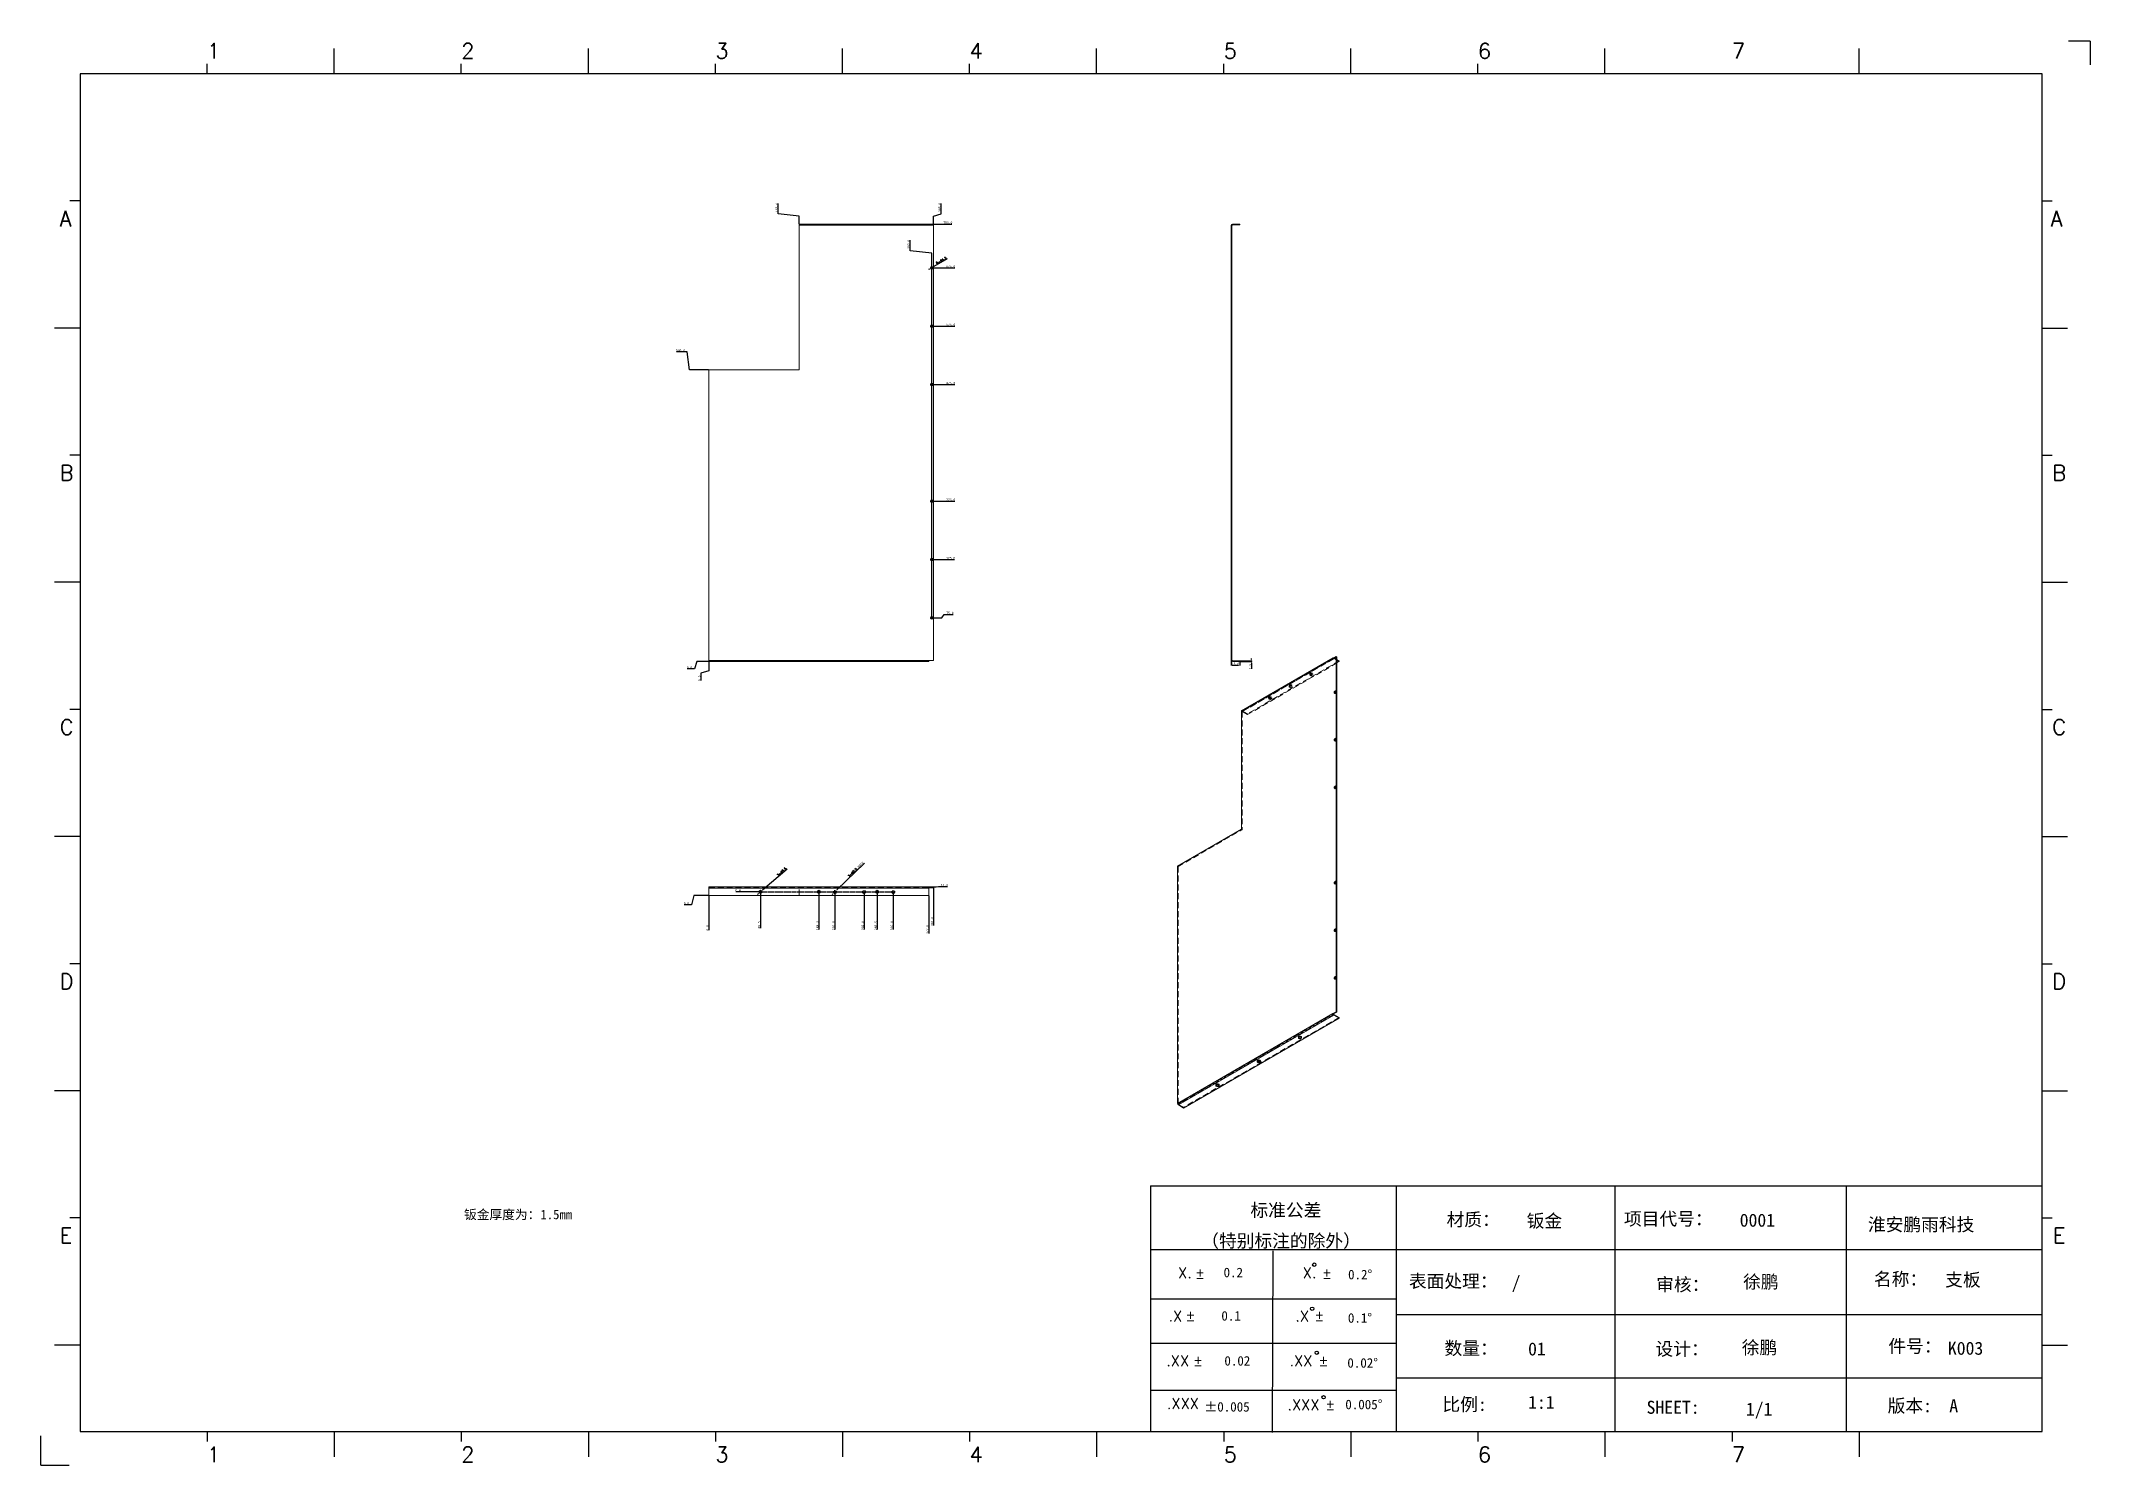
# Model space of a CAD drawing. Extents: x 83 to 30050, y -7164 to 695.
# Drawn here: x 7930 to 11443, y -6968 to -4528 of the extents above; entities that cross this region are included whole.
import ezdxf
from ezdxf.enums import TextEntityAlignment as Align

# ---------------------------------------------------------------- set-up
doc = ezdxf.new("R2010")
doc.units = 0
doc.header["$LTSCALE"] = 8
doc.header["$MEASUREMENT"] = 0
doc.header["$PDSIZE"] = 5
doc.linetypes.add('CENTER', pattern=[2, 1.25, -0.25, 0.25, -0.25])
doc.linetypes.add('HIDDEN', pattern=[1.905, 1.27, -0.635])
doc.layers.get('0').update_dxf_attribs({"linetype": 'CONTINUOUS'})
doc.layers.get('Defpoints').update_dxf_attribs({"linetype": 'CONTINUOUS'})
doc.layers.add('41', color=3, linetype='CONTINUOUS')
doc.layers.add('dim', color=82, linetype='CONTINUOUS', lineweight=9)
doc.styles.add('SIMPLEX', font='SIMPLEX')
doc.styles.get("Standard").update_dxf_attribs({"font": '', "height": 4})
doc.styles.get('Standard').set_extended_font_data('SimSun')
doc.dimstyles.new('ISO-25', dxfattribs={"dimtxt": 6, "dimasz": 2.5, "dimexe": 1.25, "dimexo": 0.625, "dimtad": 1, "dimdec": 1, "dimzin": 1, "dimdsep": 46, "dimtxsty": 'Standard', "dimcen": 2.5, "dimadec": 0, "dimazin": 0, "dimtm": 1e-09, "dimtfac": 1, "dimtdec": 1, "dimtmove": 0, "dimatfit": 3, "dimfxl": 1, "dimtolj": 1, "dimtzin": 0, "dimarcsym": 0})

msp = doc.modelspace()

# ---------------------------------------------------------------- texts
at = {"layer": '41', "linetype": 'Continuous', "insert": (8655.569, -6531.118), "char_height": 16, "width": 209.93698, "attachment_point": 1}
msp.add_mtext('钣金厚度为：1.5mm', dxfattribs=at)

# ---------------------------------------------------------------- blocks, each defined once
blk = doc.blocks.new('A$C0BB32EA6')
at = {"layer": '41'}
for p, q in [((90.21, 427.84), (90.21, 435.66)), ((168.4, 427.84), (168.4, 435.66)), ((168.4, 427.84), (168.4, 435.66)), ((168.4, 427.84), (168.4, 435.66)), ((246.58, 427.84), (246.58, 435.66)), ((246.58, 427.84), (246.58, 435.66)), ((324.77, 427.84), (324.77, 435.66)), ((402.96, 427.84), (402.96, 435.66)), ((481.15, 427.84), (481.15, 435.66)), ((559.34, 427.84), (559.34, 435.66)), ((51.11, 427.84), (51.11, 430.97)), ((129.3, 427.84), (129.3, 430.97)), ((129.3, 427.84), (129.3, 430.97)), ((129.3, 427.84), (129.3, 430.97)), ((207.49, 427.84), (207.49, 430.97)), ((207.49, 427.84), (207.49, 430.97)), ((285.68, 427.84), (285.68, 430.97)), ((363.87, 427.84), (363.87, 430.97)), ((442.06, 427.84), (442.06, 430.97)), ((615.63, 427.84), (12.02, 427.84)), ((12.02, 427.84), (12.02, 10.32)), ((615.63, 10.32), (615.63, 427.84)), ((12.02, 388.75), (8.89, 388.75)), ((615.63, 388.75), (618.76, 388.75)), ((12.02, 349.66), (4.2, 349.66)), ((615.63, 349.66), (623.45, 349.66)), ((12.02, 310.56), (8.89, 310.56)), ((615.63, 310.56), (618.76, 310.56)), ((12.02, 271.47), (4.2, 271.47)), ((615.63, 271.47), (623.45, 271.47)), ((12.02, 232.37), (8.89, 232.37)), ((615.63, 232.37), (618.76, 232.37)), ((12.02, 193.28), (4.2, 193.28)), ((615.63, 193.28), (623.45, 193.28)), ((12.02, 154.18), (8.89, 154.18)), ((615.63, 154.18), (618.76, 154.18)), ((12.02, 115.09), (4.2, 115.09)), ((615.63, 115.09), (623.45, 115.09)), ((341.34, 85.85), (615.63, 85.85)), ((341.34, 85.85), (341.34, 10.32)), ((416.87, 85.85), (416.87, 10.32)), ((484.16, 85.85), (484.16, 10.32)), ((555.4, 85.7), (555.4, 10.17)), ((12.02, 76), (8.89, 76)), ((615.63, 76), (618.76, 76)), ((615.63, 66.14), (341.34, 66.14)), ((378.86, 10.02), (379.1, 65.84)), ((341.34, 51.12), (416.87, 51.12)), ((615.63, 46.17), (416.87, 46.17)), ((12.02, 36.9), (4.2, 36.9)), ((341.34, 37.5), (401.12, 37.5)), ((341.34, 37.5), (416.87, 37.5)), ((615.63, 36.9), (623.45, 36.9)), ((615.63, 26.74), (416.87, 26.74)), ((341.34, 23.05), (401.87, 23.05)), ((341.34, 23.05), (401.87, 23.05)), ((341.34, 23.05), (401.87, 23.05)), ((341.34, 23.05), (401.87, 23.05)), ((341.34, 23.05), (401.87, 23.05)), ((341.34, 23.05), (416.87, 23.05)), ((12.02, 10.32), (615.63, 10.32)), ((51.11, 10.32), (51.11, 7.19)), ((90.21, 10.32), (90.21, 2.5)), ((129.3, 10.32), (129.3, 7.19)), ((168.4, 10.32), (168.4, 2.5)), ((207.49, 10.32), (207.49, 7.19)), ((246.58, 10.32), (246.58, 2.5)), ((285.68, 10.32), (285.68, 7.19)), ((324.77, 10.32), (324.77, 2.5)), ((326.34, 10.32), (401.87, 10.32)), ((363.87, 10.32), (363.87, 7.19)), ((402.96, 10.32), (402.96, 2.5)), ((442.06, 10.32), (442.06, 7.19)), ((481.15, 10.32), (481.15, 2.5)), ((520.24, 10.32), (520.24, 7.19)), ((559.34, 10.32), (559.34, 2.5))]:
    blk.add_line(p, q, dxfattribs=at)
at = {"layer": '41', "linetype": 'Continuous'}
for p, q in [((630.37, 437.94), (623.79, 437.94)), ((630.37, 437.94), (630.37, 430.59)), ((0, 0), (0, 8.98)), ((0, 0), (8.64, 0))]:
    blk.add_line(p, q, dxfattribs=at)
at = {"layer": '41'}
for centre in [(391.73, 61.61), (391.07, 48.04), (392.49, 34.54), (394.6, 20.83)]:
    blk.add_circle(centre, 0.516, dxfattribs=at)
at = {"layer": '41', "style": 'SIMPLEX'}
for s, height, p in [('1', 4.69, (51.11, 432.54)), ('2', 4.69, (129.3, 432.54)), ('3', 4.69, (207.49, 432.54)), ('4', 4.69, (285.68, 432.54)), ('5', 4.69, (363.87, 432.54)), ('6', 4.69, (442.06, 432.54)), ('7', 4.69, (520.24, 432.54)), ('A', 4.75, (5.76, 380.93)), ('A', 4.75, (618.27, 380.93)), ('B', 4.75, (5.76, 302.74)), ('B', 4.75, (618.72, 302.74)), ('C', 4.75, (5.76, 224.55)), ('C', 4.75, (618.72, 224.55)), ('D', 4.75, (5.76, 146.37)), ('D', 4.75, (618.72, 146.37)), ('E', 4.75, (5.76, 68.18)), ('E', 4.75, (618.95, 68.18)), ('X.', 3.284, (349.84, 57.49)), ('%%p', 3.284, (355.04, 57.36)), ('X.', 3.284, (388.21, 57.49)), ('%%p', 3.284, (394.07, 57.36)), ('.X', 3.284, (346.89, 44.16)), ('%%p', 3.284, (352.09, 44.33)), ('.X', 3.284, (385.9, 44.16)), ('%%p', 3.284, (391.76, 44.33)), ('.XX', 3.284, (346.2, 30.42)), ('%%p', 3.284, (354.44, 30.46)), ('.XX', 3.284, (384.11, 30.42)), ('%%p', 3.284, (393.01, 30.46)), ('.XXX', 3.284, (383.48, 16.83)), ('%%p', 3.284, (395.11, 16.95)), ('1', 4.69, (51.11, 0.87)), ('2', 4.69, (129.3, 0.87)), ('3', 4.69, (207.49, 0.87)), ('4', 4.69, (285.68, 0.87)), ('5', 4.69, (363.87, 0.87)), ('6', 4.69, (442.06, 0.87)), ('7', 4.69, (520.24, 0.87))]:
    blk.add_text(s, height=height, dxfattribs=at).set_placement(p)
at = {"layer": '41', "linetype": 'Continuous'}
for s, p in [('标准公差', (372.08, 76.36)), ('材质：', (432.42, 73.5)), ('项目代号：', (486.99, 73.71)), ('淮安鹏雨科技', (562.04, 71.96)), ('（特别标注的除外）', (356.94, 66.94)), ('表面处理：', (420.83, 54.55)), ('审核：', (496.9, 53.5)), ('名称：', (563.9, 55.18)), ('数量：', (431.79, 33.91)), ('设计：', (496.69, 33.7)), ('件号：', (568.32, 34.55)), ('比例:', (431.16, 16.65)), ('SHEET:', (493.95, 15.75)), ('1/1', (524.5, 15.18)), ('版本:', (568.11, 16.23))]:
    blk.add_text(s, height=4, dxfattribs=at).set_placement(p)
at = {"layer": '41'}
for s, p in [('0.2', (363.82, 57.75)), ('0.2%%D', (402.12, 57.11)), ('0.1', (363.14, 44.41)), ('0.1%%D', (402.07, 43.76)), ('0.02', (364.07, 30.58)), ('0.02%%D', (401.9, 29.93)), ('0.005%%D', (401.27, 17.16))]:
    blk.add_text(s, height=2.929, dxfattribs=at).set_placement(p)
at = {"layer": '41', "style": 'SIMPLEX'}
blk.add_text('.XXX', height=3.284, dxfattribs=at).set_placement((351.31, 18.87), align=Align.MIDDLE_CENTER)
at = {"layer": '41'}
blk.add_text('%%P0.005', height=2.929, dxfattribs=at).set_placement((364.87, 17.89), align=Align.MIDDLE_CENTER)
at = {"layer": '41', "linetype": 'Continuous'}
for tag, p in [('材质', (457.07, 73.08)), ('代号', (522.6, 73.29)), ('表面处理', (452.44, 54.13)), ('审核', (523.65, 54.34)), ('名称', (585.81, 54.97)), ('数量', (457.5, 33.7)), ('设计', (523.23, 34.13)), ('件号', (586.65, 33.91)), ('比例', (457.5, 17.28)), ('版本', (587.08, 16.23))]:
    blk.add_attdef(tag, p, '', height=4, dxfattribs=at)
blk = doc.blocks.new('*D1482')
at = {"layer": 'Defpoints', "color": 0}
for p in [(9046.5, -5604.1), (9075.4, -5591.6), (9075.4, -5591.6)]:
    blk.add_point(p, dxfattribs=at)
at = {"layer": 'dim', "color": 0, "lineweight": -2}
for p, q in [((9050.5, -5604.1), (9038.1, -5604.1)), ((9054.5, -5591.6), (9050.5, -5604.1)), ((9074.9, -5591.6), (9054.5, -5591.6))]:
    blk.add_line(p, q, dxfattribs=at)
at = {"layer": 'dim', "color": 0, "insert": (9042.1, -5601.6), "char_height": 4, "attachment_point": 5}
blk.add_mtext('\\A1;0.0', dxfattribs=at)
blk = doc.blocks.new('*D1483')
at = {"layer": 'Defpoints', "color": 0}
for p in [(9482.7, -5510.6), (9457.4, -5516.6), (9075.4, -5591.6)]:
    blk.add_point(p, dxfattribs=at)
at = {"layer": 'dim', "color": 0, "lineweight": -2}
for p, q in [((9474.7, -5516.6), (9478.7, -5510.6)), ((9478.7, -5510.6), (9493.9, -5510.6)), ((9457.9, -5516.6), (9474.7, -5516.6))]:
    blk.add_line(p, q, dxfattribs=at)
at = {"layer": 'dim', "color": 0, "insert": (9488.5, -5508.1), "char_height": 4, "attachment_point": 5}
blk.add_mtext('\\A1;75.0', dxfattribs=at)
blk = doc.blocks.new('*D1484')
at = {"layer": 'Defpoints', "color": 0}
for p in [(9457.4, -5416.6), (9482.7, -5416.6), (9075.4, -5591.6)]:
    blk.add_point(p, dxfattribs=at)
at = {"layer": 'dim', "color": 0, "lineweight": -2}
blk.add_line((9457.9, -5416.6), (9496.5, -5416.6), dxfattribs=at)
at = {"layer": 'dim', "color": 0, "insert": (9489.8, -5414.1), "char_height": 4, "attachment_point": 5}
blk.add_mtext('\\A1;175.0', dxfattribs=at)
blk = doc.blocks.new('*D1485')
at = {"layer": 'Defpoints', "color": 0}
for p in [(9457.4, -5316.6), (9482.7, -5316.6), (9075.4, -5591.6)]:
    blk.add_point(p, dxfattribs=at)
at = {"layer": 'dim', "color": 0, "lineweight": -2}
blk.add_line((9457.9, -5316.6), (9496.8, -5316.6), dxfattribs=at)
at = {"layer": 'dim', "color": 0, "insert": (9490, -5314.1), "char_height": 4, "attachment_point": 5}
blk.add_mtext('\\A1;275.0', dxfattribs=at)
blk = doc.blocks.new('*D1486')
at = {"layer": 'Defpoints', "color": 0}
for p in [(9457.4, -5116.6), (9482.7, -5116.6), (9075.4, -5591.6)]:
    blk.add_point(p, dxfattribs=at)
at = {"layer": 'dim', "color": 0, "lineweight": -2}
blk.add_line((9457.9, -5116.6), (9496.9, -5116.6), dxfattribs=at)
at = {"layer": 'dim', "color": 0, "insert": (9490, -5114.1), "char_height": 4, "attachment_point": 5}
blk.add_mtext('\\A1;475.0', dxfattribs=at)
blk = doc.blocks.new('*D1487')
at = {"layer": 'Defpoints', "color": 0}
for p in [(9457.4, -5016.6), (9482.7, -5016.6), (9075.4, -5591.6)]:
    blk.add_point(p, dxfattribs=at)
at = {"layer": 'dim', "color": 0, "lineweight": -2}
blk.add_line((9457.9, -5016.6), (9496.8, -5016.6), dxfattribs=at)
at = {"layer": 'dim', "color": 0, "insert": (9490, -5014.1), "char_height": 4, "attachment_point": 5}
blk.add_mtext('\\A1;575.0', dxfattribs=at)
blk = doc.blocks.new('*D1488')
at = {"layer": 'Defpoints', "color": 0}
for p in [(9457.4, -4916.6), (9482.7, -4916.6), (9075.4, -5591.6)]:
    blk.add_point(p, dxfattribs=at)
at = {"layer": 'dim', "color": 0, "lineweight": -2}
blk.add_line((9457.9, -4916.6), (9496.8, -4916.6), dxfattribs=at)
at = {"layer": 'dim', "color": 0, "insert": (9490, -4914.1), "char_height": 4, "attachment_point": 5}
blk.add_mtext('\\A1;675.0', dxfattribs=at)
blk = doc.blocks.new('*D1489')
at = {"layer": 'Defpoints', "color": 0}
for p in [(9034, -5060.4), (9075.4, -5091.6), (9075.4, -5591.6)]:
    blk.add_point(p, dxfattribs=at)
at = {"layer": 'dim', "color": 0, "lineweight": -2}
for p, q in [((9038, -5060.4), (9019.9, -5060.4)), ((9042, -5091.6), (9038, -5060.4)), ((9074.9, -5091.6), (9042, -5091.6))]:
    blk.add_line(p, q, dxfattribs=at)
at = {"layer": 'dim', "color": 0, "insert": (9026.7, -5057.9), "char_height": 4, "attachment_point": 5}
blk.add_mtext('\\A1;500.0', dxfattribs=at)
blk = doc.blocks.new('*D1490')
at = {"layer": 'Defpoints', "color": 0}
for p in [(9452.4, -4841.6), (9477.7, -4841.6), (9075.4, -5591.6)]:
    blk.add_point(p, dxfattribs=at)
at = {"layer": 'dim', "color": 0, "lineweight": -2}
blk.add_line((9452.9, -4841.6), (9491.8, -4841.6), dxfattribs=at)
at = {"layer": 'dim', "color": 0, "insert": (9485, -4839.1), "char_height": 4, "attachment_point": 5}
blk.add_mtext('\\A1;750.0', dxfattribs=at)
blk = doc.blocks.new('*D1491')
at = {"layer": 'Defpoints', "color": 0}
for p in [(9061.6, -5615.6), (9075.4, -5591.6), (9075.4, -5591.6)]:
    blk.add_point(p, dxfattribs=at)
at = {"layer": 'dim', "color": 0, "lineweight": -2}
for p, q in [((9075.4, -5607.6), (9061.6, -5611.6)), ((9061.6, -5611.6), (9061.6, -5624)), ((9075.4, -5592.1), (9075.4, -5607.6))]:
    blk.add_line(p, q, dxfattribs=at)
at = {"layer": 'dim', "color": 0, "insert": (9059.1, -5620.1), "char_height": 4, "attachment_point": 5, "rotation": 90}
blk.add_mtext('\\A1;0.0', dxfattribs=at)
blk = doc.blocks.new('*D1492')
at = {"layer": 'Defpoints', "color": 0}
for p in [(9194.4, -4820.3), (9230.4, -4841.6), (9075.4, -5591.6)]:
    blk.add_point(p, dxfattribs=at)
at = {"layer": 'dim', "color": 0, "lineweight": -2}
for p, q in [((9194.4, -4824.3), (9194.4, -4806.6)), ((9230.4, -4828.3), (9194.4, -4824.3)), ((9230.4, -4841.1), (9230.4, -4828.3))]:
    blk.add_line(p, q, dxfattribs=at)
at = {"layer": 'dim', "color": 0, "insert": (9191.9, -4813.2), "char_height": 4, "attachment_point": 5, "rotation": 90}
blk.add_mtext('\\A1;155.0', dxfattribs=at)
blk = doc.blocks.new('*D1493')
at = {"layer": 'Defpoints', "color": 0}
for p in [(9460.4, -4843.8), (9473.4, -4820.4), (9075.4, -5591.6)]:
    blk.add_point(p, dxfattribs=at)
at = {"layer": 'dim', "color": 0, "lineweight": -2}
for p, q in [((9473.4, -4824.4), (9473.4, -4806.3)), ((9460.4, -4828.4), (9473.4, -4824.4)), ((9460.4, -4843.3), (9460.4, -4828.4))]:
    blk.add_line(p, q, dxfattribs=at)
at = {"layer": 'dim', "color": 0, "insert": (9470.9, -4813.1), "char_height": 4, "attachment_point": 5, "rotation": 90}
blk.add_mtext('\\A1;385.0', dxfattribs=at)
blk = doc.blocks.new('*D1494')
at = {"layer": 'Defpoints', "color": 0}
for p in [(9420.2, -4883.6), (9457.4, -4916.6), (9075.4, -5591.6)]:
    blk.add_point(p, dxfattribs=at)
at = {"layer": 'dim', "color": 0, "lineweight": -2}
for p, q in [((9420.2, -4887.6), (9420.2, -4869.5)), ((9457.4, -4891.6), (9420.2, -4887.6)), ((9457.4, -4916.1), (9457.4, -4891.6))]:
    blk.add_line(p, q, dxfattribs=at)
at = {"layer": 'dim', "color": 0, "insert": (9417.7, -4876.3), "char_height": 4, "attachment_point": 5, "rotation": 90}
blk.add_mtext('\\A1;382.0', dxfattribs=at)
blk = doc.blocks.new('*D1495')
at = {"layer": 'Defpoints', "color": 0}
for p in [(9455.5, -4917.7), (9459.3, -4915.4)]:
    blk.add_point(p, dxfattribs=at)
at = {"layer": 'dim', "color": 0, "lineweight": -2}
for p, q in [((9455.5, -4917.7), (9459.3, -4915.4)), ((9484, -4901), (9461.1, -4914.4)), ((9453.7, -4918.7), (9452, -4919.7))]:
    blk.add_line(p, q, dxfattribs=at)
at = {"layer": 'dim', "color": 0}
for points in [[(9453.6, -4918.4), (9453.9, -4919), (9455.5, -4917.7)], [(9460.9, -4914.1), (9461.2, -4914.7), (9459.3, -4915.4)]]:
    blk.add_solid(points, dxfattribs=at)
at = {"layer": 'dim', "color": 0, "insert": (9473.7, -4904.1), "char_height": 4, "attachment_point": 5, "rotation": 30.3103}
blk.add_mtext('\\A1;{\\Ftxt,bigfont|c134;6-∅4.5}', dxfattribs=at)
blk = doc.blocks.new('*D1496')
at = {"layer": 'Defpoints', "color": 0}
for p in [(9970.6, -5589.3), (9985.6, -5590.1), (9985.6, -5597.8)]:
    blk.add_point(p, dxfattribs=at)
at = {"layer": 'dim', "color": 0, "lineweight": -2}
for p, q in [((9970.6, -5589.8), (9970.6, -5598.3)), ((9972.6, -5597.8), (9983.6, -5597.8)), ((9985.6, -5590.6), (9985.6, -5598.3))]:
    blk.add_line(p, q, dxfattribs=at)
at = {"layer": 'dim', "color": 0}
for points in [[(9972.6, -5597.4), (9972.6, -5598.1), (9970.6, -5597.8)], [(9983.6, -5597.4), (9983.6, -5598.1), (9985.6, -5597.8)]]:
    blk.add_solid(points, dxfattribs=at)
at = {"layer": 'dim', "color": 0, "insert": (9978.1, -5595.3), "char_height": 4, "attachment_point": 5}
blk.add_mtext('\\A1;15.0', dxfattribs=at)
blk = doc.blocks.new('*D1497')
at = {"layer": 'Defpoints', "color": 0}
for p in [(9075.4, -5992.5), (9075.4, -5992.5), (9075.4, -6043.2)]:
    blk.add_point(p, dxfattribs=at)
at = {"layer": 'dim', "color": 0, "lineweight": -2}
blk.add_line((9075.4, -5993), (9075.4, -6051.6), dxfattribs=at)
at = {"layer": 'dim', "color": 0, "insert": (9072.9, -6047.7), "char_height": 4, "attachment_point": 5, "rotation": 90}
blk.add_mtext('\\A1;0.0', dxfattribs=at)
blk = doc.blocks.new('*D1498')
at = {"layer": 'Defpoints', "color": 0}
for p in [(9075.4, -5992.5), (9163.9, -5986.1), (9163.9, -6036.8)]:
    blk.add_point(p, dxfattribs=at)
at = {"layer": 'dim', "color": 0, "lineweight": -2}
blk.add_line((9163.9, -5986.6), (9163.9, -6048.1), dxfattribs=at)
at = {"layer": 'dim', "color": 0, "insert": (9161.4, -6042.7), "char_height": 4, "attachment_point": 5, "rotation": 90}
blk.add_mtext('\\A1;88.5', dxfattribs=at)
blk = doc.blocks.new('*D1499')
at = {"layer": 'Defpoints', "color": 0}
for p in [(9075.4, -5992.5), (9263.9, -5986.1), (9263.9, -6036.8)]:
    blk.add_point(p, dxfattribs=at)
at = {"layer": 'dim', "color": 0, "lineweight": -2}
blk.add_line((9263.9, -5986.6), (9263.9, -6050.5), dxfattribs=at)
at = {"layer": 'dim', "color": 0, "insert": (9261.4, -6043.9), "char_height": 4, "attachment_point": 5, "rotation": 90}
blk.add_mtext('\\A1;188.5', dxfattribs=at)
blk = doc.blocks.new('*D1500')
at = {"layer": 'Defpoints', "color": 0}
for p in [(9075.4, -5992.5), (9291.4, -5986.1), (9291.4, -6036.8)]:
    blk.add_point(p, dxfattribs=at)
at = {"layer": 'dim', "color": 0, "lineweight": -2}
blk.add_line((9291.4, -5986.6), (9291.4, -6050.9), dxfattribs=at)
at = {"layer": 'dim', "color": 0, "insert": (9288.9, -6044.1), "char_height": 4, "attachment_point": 5, "rotation": 90}
blk.add_mtext('\\A1;216.0', dxfattribs=at)
blk = doc.blocks.new('*D1501')
at = {"layer": 'Defpoints', "color": 0}
for p in [(9075.4, -5992.5), (9341.4, -5986.1), (9341.4, -6036.8)]:
    blk.add_point(p, dxfattribs=at)
at = {"layer": 'dim', "color": 0, "lineweight": -2}
blk.add_line((9341.4, -5986.6), (9341.4, -6050.9), dxfattribs=at)
at = {"layer": 'dim', "color": 0, "insert": (9338.9, -6044.1), "char_height": 4, "attachment_point": 5, "rotation": 90}
blk.add_mtext('\\A1;266.0', dxfattribs=at)
blk = doc.blocks.new('*D1502')
at = {"layer": 'Defpoints', "color": 0}
for p in [(9075.4, -5992.5), (9363.9, -5986.1), (9363.9, -6036.8)]:
    blk.add_point(p, dxfattribs=at)
at = {"layer": 'dim', "color": 0, "lineweight": -2}
blk.add_line((9363.9, -5986.6), (9363.9, -6050.9), dxfattribs=at)
at = {"layer": 'dim', "color": 0, "insert": (9361.4, -6044.1), "char_height": 4, "attachment_point": 5, "rotation": 90}
blk.add_mtext('\\A1;288.5', dxfattribs=at)
blk = doc.blocks.new('*D1503')
at = {"layer": 'Defpoints', "color": 0}
for p in [(9075.4, -5992.5), (9391.4, -5986.1), (9391.4, -6036.8)]:
    blk.add_point(p, dxfattribs=at)
at = {"layer": 'dim', "color": 0, "lineweight": -2}
blk.add_line((9391.4, -5986.6), (9391.4, -6050.9), dxfattribs=at)
at = {"layer": 'dim', "color": 0, "insert": (9388.9, -6044.1), "char_height": 4, "attachment_point": 5, "rotation": 90}
blk.add_mtext('\\A1;316.0', dxfattribs=at)
blk = doc.blocks.new('*D1504')
at = {"layer": 'Defpoints', "color": 0}
for p in [(9075.4, -5992.5), (9452.4, -5992.5), (9452.4, -6043.2)]:
    blk.add_point(p, dxfattribs=at)
at = {"layer": 'dim', "color": 0, "lineweight": -2}
blk.add_line((9452.4, -5993), (9452.4, -6057.3), dxfattribs=at)
at = {"layer": 'dim', "color": 0, "insert": (9449.9, -6050.5), "char_height": 4, "attachment_point": 5, "rotation": 90}
blk.add_mtext('\\A1;377.0', dxfattribs=at)
blk = doc.blocks.new('*D1505')
at = {"layer": 'Defpoints', "color": 0}
for p in [(9075.4, -5992.5), (9460.4, -5979), (9460.4, -6029.7)]:
    blk.add_point(p, dxfattribs=at)
at = {"layer": 'dim', "color": 0, "lineweight": -2}
blk.add_line((9460.4, -5979.5), (9460.4, -6043.8), dxfattribs=at)
at = {"layer": 'dim', "color": 0, "insert": (9457.9, -6037), "char_height": 4, "attachment_point": 5, "rotation": 90}
blk.add_mtext('\\A1;385.0', dxfattribs=at)
blk = doc.blocks.new('*D1506')
at = {"layer": 'Defpoints', "color": 0}
for p in [(9075.4, -5992.5), (9075.4, -5992.5), (9041.3, -6008.4)]:
    blk.add_point(p, dxfattribs=at)
at = {"layer": 'dim', "color": 0, "lineweight": -2}
for p, q in [((9049.3, -5992.5), (9045.3, -6008.4)), ((9074.9, -5992.5), (9049.3, -5992.5)), ((9045.3, -6008.4), (9032.9, -6008.4))]:
    blk.add_line(p, q, dxfattribs=at)
at = {"layer": 'dim', "color": 0, "insert": (9036.9, -6005.9), "char_height": 4, "attachment_point": 5}
blk.add_mtext('\\A1;0.0', dxfattribs=at)
blk = doc.blocks.new('*D1507')
at = {"layer": 'Defpoints', "color": 0}
for p in [(9075.4, -5992.5), (9129.8, -5986.1), (9163.9, -5986.1)]:
    blk.add_point(p, dxfattribs=at)
at = {"layer": 'dim', "color": 0, "lineweight": -2}
blk.add_line((9163.4, -5986.1), (9121.3, -5986.1), dxfattribs=at)
at = {"layer": 'dim', "color": 0, "insert": (9125.3, -5983.6), "char_height": 4, "attachment_point": 5}
blk.add_mtext('\\A1;6.4', dxfattribs=at)
blk = doc.blocks.new('*D1508')
at = {"layer": 'Defpoints', "color": 0}
for p in [(9075.4, -5992.5), (9460.4, -5977.5), (9473.3, -5976.9)]:
    blk.add_point(p, dxfattribs=at)
at = {"layer": 'dim', "color": 0, "lineweight": -2}
for p, q in [((9460.9, -5977.5), (9465.3, -5977.5)), ((9465.3, -5977.5), (9469.3, -5976.9)), ((9469.3, -5976.9), (9484.3, -5976.9))]:
    blk.add_line(p, q, dxfattribs=at)
at = {"layer": 'dim', "color": 0, "insert": (9479.1, -5974.4), "char_height": 4, "attachment_point": 5}
blk.add_mtext('\\A1;15.0', dxfattribs=at)
blk = doc.blocks.new('*D1509')
at = {"layer": 'Defpoints', "color": 0}
for p in [(9161.8, -5987.9), (9166, -5984.3)]:
    blk.add_point(p, dxfattribs=at)
at = {"layer": 'dim', "color": 0, "lineweight": -2}
for p, q in [((9209.8, -5947.1), (9167.5, -5983)), ((9160.3, -5989.2), (9158.8, -5990.5)), ((9161.8, -5987.9), (9166, -5984.3))]:
    blk.add_line(p, q, dxfattribs=at)
at = {"layer": 'dim', "color": 0}
for points in [[(9160.1, -5988.9), (9160.5, -5989.4), (9161.8, -5987.9)], [(9167.3, -5982.8), (9167.7, -5983.3), (9166, -5984.3)]]:
    blk.add_solid(points, dxfattribs=at)
at = {"layer": 'dim', "color": 0, "insert": (9200.2, -5952), "char_height": 4, "attachment_point": 5, "rotation": 40.3305}
blk.add_mtext('\\A1;{\\Ftxt,bigfont|c134;3-∅5.5}', dxfattribs=at)
blk = doc.blocks.new('*D1510')
at = {"layer": 'Defpoints', "color": 0}
for p in [(9289.4, -5988), (9293.4, -5984.2)]:
    blk.add_point(p, dxfattribs=at)
at = {"layer": 'dim', "color": 0, "lineweight": -2}
for p, q in [((9342.2, -5936.9), (9294.8, -5982.8)), ((9288, -5989.4), (9286.6, -5990.8)), ((9289.4, -5988), (9293.4, -5984.2))]:
    blk.add_line(p, q, dxfattribs=at)
at = {"layer": 'dim', "color": 0}
for points in [[(9287.8, -5989.2), (9288.2, -5989.7), (9289.4, -5988)], [(9294.6, -5982.6), (9295, -5983), (9293.4, -5984.2)]]:
    blk.add_solid(points, dxfattribs=at)
at = {"layer": 'dim', "color": 0, "insert": (9327.3, -5947.8), "char_height": 4, "attachment_point": 5, "rotation": 44.1373}
blk.add_mtext('\\A1;{\\Ftxt,bigfont|c134;3-∅5.5} BACK', dxfattribs=at)
blk = doc.blocks.new('*D1545')
at = {"layer": 'Defpoints', "color": 0}
for p in [(9985.6, -5590.1), (9985.6, -5591.6), (10005.5, -5591.6)]:
    blk.add_point(p, dxfattribs=at)
at = {"layer": 'dim', "color": 0, "lineweight": -2}
for p, q in [((9986.1, -5590.1), (10006, -5590.1)), ((9986.1, -5591.6), (10006, -5591.6)), ((10005.5, -5588.1), (10005.5, -5586.1)), ((10005.5, -5590.1), (10005.5, -5591.6)), ((10005.5, -5593.6), (10005.5, -5604.1))]:
    blk.add_line(p, q, dxfattribs=at)
at = {"layer": 'dim', "color": 0}
for points in [[(10005.2, -5588.1), (10005.8, -5588.1), (10005.5, -5590.1)], [(10005.2, -5593.6), (10005.8, -5593.6), (10005.5, -5591.6)]]:
    blk.add_solid(points, dxfattribs=at)
at = {"layer": 'dim', "color": 0, "insert": (10003, -5599.8), "char_height": 4, "attachment_point": 5, "rotation": 90}
blk.add_mtext('\\A1;1.5', dxfattribs=at)

# ---------------------------------------------------------------- dimensions: what is measured, and where the dimension line sits
at = {"layer": 'dim'}
for feature_location, offset, dtype, origin, picture, middle in [((9460.405, -4843.815), (13.001, 23.418), 1, (9075.405, -5591.578), '*D1493', (9470.906, -4813.097)), ((9230.405, -4841.578), (-35.992, 21.233), 1, (9075.405, -5591.578), '*D1492', (9191.913, -4813.201)), ((9452.405, -4841.578), (25.273, 0), 0, (9075.405, -5591.578), '*D1490', (9484.967, -4839.078)), ((9457.405, -4916.578), (-37.25, 33.015), 1, (9075.405, -5591.578), '*D1494', (9417.655, -4876.264)), ((9457.405, -4916.578), (25.273, 0), 0, (9075.405, -5591.578), '*D1488', (9490.012, -4914.078)), ((9457.405, -5016.578), (25.273, 0), 0, (9075.405, -5591.578), '*D1487', (9489.978, -5014.078)), ((9075.405, -5091.578), (-41.423, 31.182), 0, (9075.405, -5591.578), '*D1489', (9026.683, -5057.897)), ((9457.405, -5116.578), (25.273, 0), 0, (9075.405, -5591.578), '*D1486', (9490.045, -5114.078)), ((9457.405, -5316.578), (25.273, 0), 0, (9075.405, -5591.578), '*D1485', (9490, -5314.078)), ((9457.405, -5416.578), (25.273, 0), 0, (9075.405, -5591.578), '*D1484', (9489.823, -5414.078)), ((9457.405, -5516.578), (25.273, 6.024), 0, (9075.405, -5591.578), '*D1483', (9488.545, -5508.054)), ((9075.405096971, -5591.578196431), (-28.862773383, -12.504791612), 0, (9075.405096971, -5591.578196431), '*D1482', (9042.053684699, -5601.583238043)), ((9075.405096971, -5591.578196431), (-13.789520385, -23.987045679), 1, (9075.405096971, -5591.578196431), '*D1491', (9059.115826586, -5620.053880999)), ((9075.405096971, -5992.49522915), (-34.055947623, -15.917919443), 0, (9075.405096971, -5992.49522915), '*D1506', (9036.860510459, -6005.913398594)), ((9075.405096971, -5992.49522915), (0, -50.674777467), 1, (9075.405096971, -5992.49522915), '*D1497', (9072.905346971, -6047.658645506)), ((9460.405, -5977.495), (12.932, 0.608), 0, (9075.405, -5992.495), '*D1508', (9479.059, -5974.388)), ((9460.405, -5978.995), (0, -50.675), 1, (9075.405, -5992.495), '*D1505', (9457.905, -6036.97)), ((9163.905, -5986.114), (-34.056, 0), 0, (9075.405, -5992.495), '*D1507', (9125.316, -5983.614)), ((9163.905, -5986.114), (0, -50.675), 1, (9075.405, -5992.495), '*D1498', (9161.405, -6042.677)), ((9263.905, -5986.114), (0, -50.675), 1, (9075.405, -5992.495), '*D1499', (9261.405, -6043.899)), ((9291.405, -5986.114), (0, -50.675), 1, (9075.405, -5992.495), '*D1500', (9288.905, -6044.11)), ((9341.405, -5986.114), (0, -50.675), 1, (9075.405, -5992.495), '*D1501', (9338.905, -6044.11)), ((9363.905, -5986.114), (0, -50.675), 1, (9075.405, -5992.495), '*D1502', (9361.405, -6044.077)), ((9391.405, -5986.114), (0, -50.675), 1, (9075.405, -5992.495), '*D1503', (9388.905, -6044.088)), ((9452.405, -5992.495), (0, -50.675), 1, (9075.405, -5992.495), '*D1504', (9449.905, -6050.47))]:
    dim = msp.add_ordinate_dim(feature_location=feature_location, offset=offset, dtype=dtype, origin=origin, dimstyle='ISO-25', override={"dimtxt": 2.5, "dimasz": 2, "dimexe": 0.49975, "dimexo": 0.49975, "dimgap": 0.49975}, dxfattribs=at)
    dim.commit()
    dim.dimension.update_dxf_attribs({"geometry": picture, "text_midpoint": middle})
for p1, p2, text, picture, middle in [((9455.463, -4917.714), (9459.348, -4915.443), '{\\Ftxt,bigfont|c134;6-<>}', '*D1495', (9474.976, -4906.306)), ((9289.431, -5988.029), (9293.379, -5984.198), '{\\Ftxt,bigfont|c134;3-<>} BACK', '*D1510', (9329.076, -5949.561)), ((9161.809, -5987.893), (9166.001, -5984.334), '{\\Ftxt,bigfont|c134;3-<>}', '*D1509', (9201.805, -5953.937))]:
    dim = msp.add_diameter_dim_2p(p1=p1, p2=p2, text=text, dimstyle='ISO-25', override={"dimtxt": 2.5, "dimasz": 2, "dimexe": 0.49975, "dimexo": 0.49975, "dimgap": 0.49975}, dxfattribs=at)
    dim.commit()
    dim.dimension.update_dxf_attribs({"geometry": picture, "text_midpoint": middle, "dimtype": 163})
dim = msp.add_linear_dim(base=(9985.555, -5597.771), p1=(9970.555, -5589.342), p2=(9985.555, -5590.078), dimstyle='ISO-25', override={"dimtxt": 2.5, "dimasz": 2, "dimexe": 0.49975, "dimexo": 0.49975, "dimgap": 0.49975}, dxfattribs=at)
dim.commit()
dim.dimension.update_dxf_attribs({"geometry": '*D1496', "text_midpoint": (9978.055, -5595.272)})
dim = msp.add_linear_dim(base=(10005.488, -5591.578), p1=(9985.555, -5590.078), p2=(9985.555, -5591.578), angle=90, dimstyle='ISO-25', override={"dimtxt": 2.5, "dimasz": 2, "dimexe": 0.49975, "dimexo": 0.49975, "dimgap": 0.49975}, dxfattribs=at)
dim.commit()
dim.dimension.update_dxf_attribs({"geometry": '*D1545', "text_midpoint": (10002.988, -5599.845)})

# ---------------------------------------------------------------- linework, layer by layer
at = {"color": 7, "linetype": 'Continuous', "lineweight": 15}
for p, q in [((9452.405, -4841.578), (9230.405, -4841.578)), ((9230.405, -4843.815), (9230.405, -4841.578)), ((9230.405, -4843.815), (9230.405, -5091.578)), ((9452.405, -4843.815), (9230.405, -4843.815)), ((9452.405, -4841.578), (9452.405, -4843.815)), ((9460.405, -4843.815), (9452.405, -4843.815)), ((9460.405, -5589.342), (9460.405, -4843.815)), ((9970.555, -5589.342), (9970.555, -4843.815)), ((9972.055, -4843.815), (9970.555, -4843.815)), ((9972.055, -5589.342), (9972.055, -4843.815)), ((9972.792, -4841.578), (9972.792, -4843.078)), ((9972.792, -4841.578), (9985.555, -4841.578)), ((9972.792, -4843.078), (9985.555, -4843.078)), ((9985.555, -4841.578), (9985.555, -4843.078)), ((9075.405, -5589.342), (9075.405, -5091.578)), ((9075.405, -5091.578), (9230.405, -5091.578)), ((10145.722, -5584.998), (9988.744, -5675.619)), ((10150.915, -5582.756), (10145.258, -5586.022)), ((10146.84, -5585.109), (10146.84, -5585.109)), ((10146.84, -5585.109), (10146.84, -5585.109)), ((10150.915, -6191.509), (10150.915, -5582.756)), ((10151.976, -5583.369), (10150.915, -5582.756)), ((10151.976, -6192.122), (10151.976, -5583.369)), ((9075.405, -5589.342), (9452.405, -5589.342)), ((9075.405, -5591.578), (9075.405, -5589.342)), ((9452.405, -5591.578), (9075.405, -5591.578)), ((9452.405, -5589.342), (9460.405, -5589.342)), ((9452.405, -5591.578), (9452.405, -5589.342)), ((9972.055, -5589.342), (9970.555, -5589.342)), ((9985.555, -5590.078), (9972.792, -5590.078)), ((9972.792, -5591.578), (9972.792, -5590.078)), ((9985.555, -5591.578), (9972.792, -5591.578)), ((9985.555, -5591.578), (9985.555, -5590.078)), ((10145.258, -5586.022), (9988.281, -5676.643)), ((10151.976, -5588.074), (10155.865, -5590.319)), ((10151.976, -5589.298), (10155.865, -5591.543)), ((10155.865, -5591.543), (10151.976, -5593.789)), ((10155.865, -5590.319), (10155.865, -5591.543)), ((9988.281, -5676.643), (9988.281, -5878.952)), ((9878.679, -5942.224), (9988.281, -5878.952)), ((9878.679, -6348.668), (9878.679, -5942.224)), ((9075.405, -5977.495), (9452.405, -5977.495)), ((9075.405, -5979.732), (9075.405, -5977.495)), ((9452.405, -5979.732), (9075.405, -5979.732)), ((9075.405, -5992.495), (9075.405, -5979.732)), ((9452.405, -5992.495), (9075.405, -5992.495)), ((9452.405, -5979.732), (9452.405, -5977.495)), ((9452.405, -5977.495), (9460.405, -5977.495)), ((9452.405, -5978.995), (9460.405, -5978.995)), ((9452.405, -5992.495), (9452.405, -5979.732)), ((9460.405, -5978.995), (9460.405, -5977.495)), ((9878.679, -6348.668), (10145.258, -6194.775)), ((10146.84, -6197.514), (9880.261, -6351.407)), ((10155.865, -6202.724), (9889.286, -6356.617)), ((10145.258, -6194.775), (10150.915, -6191.509)), ((10146.319, -6195.387), (10145.258, -6194.775)), ((10146.319, -6195.387), (10151.976, -6192.122)), ((10146.84, -6197.514), (10146.84, -6196.289)), ((10155.865, -6201.499), (10146.84, -6196.289)), ((10155.865, -6202.724), (10146.84, -6197.514)), ((10151.976, -6192.122), (10150.915, -6191.509)), ((10155.865, -6202.724), (10155.865, -6201.499)), ((9889.286, -6356.617), (9880.261, -6351.407))]:
    msp.add_line(p, q, dxfattribs=at)
at = {"color": 7, "linetype": 'HIDDEN', "lineweight": 0}
for p, q in [((9230.405, -4843.078), (9452.405, -4843.078)), ((9288.655, -4841.578), (9288.655, -4843.078)), ((9294.155, -4843.078), (9294.155, -4841.578)), ((9338.655, -4841.578), (9338.655, -4843.078)), ((9344.155, -4843.078), (9344.155, -4841.578)), ((9388.655, -4841.578), (9388.655, -4843.078)), ((9394.155, -4843.078), (9394.155, -4841.578)), ((9976.423, -4841.578), (9976.423, -4843.078)), ((9981.923, -4843.078), (9981.923, -4841.578)), ((9972.055, -4914.328), (9970.555, -4914.328)), ((9970.555, -4918.828), (9972.055, -4918.828)), ((9972.055, -5014.328), (9970.555, -5014.328)), ((9970.555, -5018.828), (9972.055, -5018.828)), ((9970.555, -5091.578), (9972.055, -5091.578)), ((9972.055, -5114.328), (9970.555, -5114.328)), ((9970.555, -5118.828), (9972.055, -5118.828)), ((9972.055, -5314.328), (9970.555, -5314.328)), ((9970.555, -5318.828), (9972.055, -5318.828)), ((9972.055, -5414.328), (9970.555, -5414.328)), ((9970.555, -5418.828), (9972.055, -5418.828)), ((9972.055, -5514.328), (9970.555, -5514.328)), ((9970.555, -5518.828), (9972.055, -5518.828)), ((10146.84, -5585.109), (9989.862, -5675.73)), ((10151.976, -5583.369), (10146.319, -5586.634)), ((10146.84, -5585.109), (10146.84, -5586.333)), ((10146.84, -5585.109), (10151.976, -5588.074)), ((9452.405, -5590.078), (9075.405, -5590.078)), ((9161.155, -5590.078), (9161.155, -5591.578)), ((9166.655, -5591.578), (9166.655, -5590.078)), ((9261.155, -5590.078), (9261.155, -5591.578)), ((9266.655, -5591.578), (9266.655, -5590.078)), ((9361.155, -5590.078), (9361.155, -5591.578)), ((9366.655, -5591.578), (9366.655, -5590.078)), ((9976.423, -5590.078), (9976.423, -5591.578)), ((9981.923, -5591.578), (9981.923, -5590.078)), ((10146.319, -5586.634), (9989.341, -5677.255)), ((10146.472, -5586.297), (9989.494, -5676.918)), ((9989.862, -5676.955), (10146.84, -5586.333)), ((10155.865, -5590.319), (9998.887, -5680.94)), ((10151.976, -5593.789), (9998.887, -5682.165)), ((10105.469, -5612.614), (10105.469, -5613.839)), ((10110.969, -5613.839), (10110.969, -5612.614)), ((10145.258, -5586.022), (10146.319, -5586.634)), ((10146.84, -5586.333), (10151.976, -5589.298)), ((10034.758, -5653.434), (10034.758, -5654.659)), ((10040.258, -5654.659), (10040.258, -5653.434)), ((10070.114, -5633.024), (10070.114, -5634.249)), ((10075.614, -5634.249), (10075.614, -5633.024)), ((10147.669, -5645.344), (10148.73, -5645.956)), ((10150.979, -5642.059), (10149.919, -5641.447)), ((9988.281, -5676.643), (9989.341, -5677.255)), ((9989.341, -5677.255), (9989.341, -5879.564)), ((9989.862, -5676.955), (9989.862, -5675.73)), ((9989.862, -5675.73), (9998.887, -5680.94)), ((9998.887, -5682.165), (9989.862, -5676.955)), ((9998.887, -5682.165), (9998.887, -5680.94)), ((10150.979, -5723.713), (10149.919, -5723.101)), ((10147.669, -5726.998), (10148.73, -5727.61)), ((10147.669, -5808.652), (10148.73, -5809.264)), ((10150.979, -5805.367), (10149.919, -5804.755)), ((9879.74, -5942.836), (9989.341, -5879.564)), ((9988.281, -5878.952), (9989.341, -5879.564)), ((9878.679, -5942.224), (9879.74, -5942.836)), ((9879.74, -6349.28), (9879.74, -5942.836)), ((10150.979, -5968.675), (10149.919, -5968.063)), ((9075.405, -5978.995), (9452.405, -5978.995)), ((9230.405, -5977.495), (9230.405, -5978.995)), ((9230.405, -5978.995), (9230.405, -5979.732)), ((9230.405, -5992.495), (9230.405, -5979.732)), ((9455.155, -5977.495), (9455.155, -5978.995)), ((9459.655, -5978.995), (9459.655, -5977.495)), ((10147.669, -5971.96), (10148.73, -5972.572)), ((10147.669, -6053.614), (10148.73, -6054.226)), ((10150.979, -6050.329), (10149.919, -6049.717)), ((10147.669, -6135.268), (10148.73, -6135.881)), ((10150.979, -6131.983), (10149.919, -6131.371)), ((9879.74, -6349.28), (10146.319, -6195.387)), ((10146.84, -6196.289), (9880.261, -6350.182)), ((10155.865, -6201.499), (9889.286, -6355.392)), ((10086.023, -6235.02), (10086.023, -6236.245)), ((10091.523, -6236.245), (10091.523, -6235.02)), ((10015.313, -6275.841), (10015.313, -6277.066)), ((10020.813, -6277.066), (10020.813, -6275.841)), ((9944.602, -6316.661), (9944.602, -6317.886)), ((9950.102, -6317.886), (9950.102, -6316.661)), ((9879.74, -6349.28), (9878.679, -6348.668)), ((9880.261, -6350.182), (9880.261, -6351.407)), ((9889.286, -6355.392), (9880.261, -6350.182)), ((9889.286, -6356.617), (9889.286, -6355.392))]:
    msp.add_line(p, q, dxfattribs=at)
at = {"color": 1, "linetype": 'CENTER', "ltscale": 0.28575}
for p, q in [((9454.93, -4916.578), (9459.88, -4916.578)), ((9457.405, -5516.578), (9457.405, -4914.103)), ((9454.93, -5016.578), (9459.88, -5016.578)), ((9457.405, -5019.053), (9457.405, -5014.103)), ((9454.93, -5116.578), (9459.88, -5116.578)), ((9457.405, -5119.053), (9457.405, -5114.103)), ((9454.93, -5316.578), (9459.88, -5316.578)), ((9457.405, -5319.053), (9457.405, -5314.103)), ((9454.93, -5416.578), (9459.88, -5416.578)), ((9457.405, -5419.053), (9457.405, -5414.103)), ((9457.405, -5519.053), (9457.405, -5514.103)), ((9454.93, -5516.578), (9459.88, -5516.578))]:
    msp.add_line(p, q, dxfattribs=at)
at = {"color": 1, "linetype": 'CENTER', "ltscale": 0.34925}
for p, q in [((9160.88, -5986.114), (9391.405, -5986.114)), ((9163.905, -5989.139), (9163.905, -5983.089)), ((9260.88, -5986.114), (9266.93, -5986.114)), ((9263.905, -5989.139), (9263.905, -5983.089)), ((9288.38, -5986.114), (9294.43, -5986.114)), ((9291.405, -5989.139), (9291.405, -5983.089)), ((9338.38, -5986.114), (9344.43, -5986.114)), ((9341.405, -5989.139), (9341.405, -5983.089)), ((9360.88, -5986.114), (9366.93, -5986.114)), ((9363.905, -5989.139), (9363.905, -5983.089)), ((9388.38, -5986.114), (9394.43, -5986.114)), ((9391.405, -5989.139), (9391.405, -5983.089))]:
    msp.add_line(p, q, dxfattribs=at)
at = {"color": 7, "linetype": 'HIDDEN', "lineweight": 0, "flags": 128}
for points in [[(10110.163, -5611.491), (10109.33, -5611.162), (10108.346, -5611.028), (10107.345, -5611.109), (10106.462, -5611.393), (10105.816, -5611.842), (10105.495, -5612.395), (10105.542, -5612.978), (10105.95, -5613.511), (10106.665, -5613.924), (10107.589, -5614.159), (10108.599, -5614.186), (10109.557, -5614.001), (10110.335, -5613.628), (10110.826, -5613.119), (10110.966, -5612.541), (10110.735, -5611.973), (10110.163, -5611.491)], [(10110.163, -5612.716), (10109.33, -5612.387), (10108.346, -5612.253), (10107.345, -5612.334), (10106.462, -5612.618), (10105.816, -5613.066), (10105.495, -5613.62), (10105.542, -5614.202), (10105.95, -5614.736), (10106.665, -5615.149), (10107.589, -5615.384), (10108.599, -5615.411), (10109.557, -5615.226), (10110.335, -5614.853), (10110.826, -5614.343), (10110.966, -5613.766), (10110.735, -5613.198), (10110.163, -5612.716)], [(10035.564, -5655.782), (10036.397, -5656.112), (10037.381, -5656.245), (10038.382, -5656.165), (10039.265, -5655.881), (10039.911, -5655.432), (10040.232, -5654.879), (10040.185, -5654.296), (10039.777, -5653.762), (10039.062, -5653.35), (10038.138, -5653.114), (10037.128, -5653.087), (10036.17, -5653.272), (10035.393, -5653.645), (10034.901, -5654.155), (10034.761, -5654.733), (10034.993, -5655.301), (10035.564, -5655.782)], [(10039.453, -5652.312), (10038.619, -5651.982), (10037.635, -5651.849), (10036.634, -5651.929), (10035.751, -5652.213), (10035.106, -5652.662), (10034.785, -5653.215), (10034.831, -5653.798), (10035.239, -5654.332), (10035.954, -5654.744), (10036.879, -5654.98), (10037.888, -5655.007), (10038.846, -5654.821), (10039.624, -5654.449), (10040.116, -5653.939), (10040.255, -5653.361), (10040.024, -5652.793), (10039.453, -5652.312)], [(10074.808, -5631.902), (10073.974, -5631.572), (10072.991, -5631.438), (10071.99, -5631.519), (10071.107, -5631.803), (10070.461, -5632.252), (10070.14, -5632.805), (10070.187, -5633.388), (10070.595, -5633.921), (10071.309, -5634.334), (10072.234, -5634.57), (10073.244, -5634.597), (10074.202, -5634.411), (10074.979, -5634.038), (10075.471, -5633.529), (10075.611, -5632.951), (10075.379, -5632.383), (10074.808, -5631.902)], [(10074.808, -5633.127), (10073.974, -5632.797), (10072.991, -5632.663), (10071.99, -5632.744), (10071.107, -5633.028), (10070.461, -5633.477), (10070.14, -5634.03), (10070.187, -5634.613), (10070.595, -5635.146), (10071.309, -5635.559), (10072.234, -5635.794), (10073.244, -5635.821), (10074.202, -5635.636), (10074.979, -5635.263), (10075.471, -5634.754), (10075.611, -5634.176), (10075.379, -5633.608), (10074.808, -5633.127)], [(10150.316, -5641.983), (10150.463, -5641.959), (10150.98, -5642.059), (10151.324, -5642.456), (10151.446, -5643.089), (10151.324, -5643.862), (10150.98, -5644.657), (10150.463, -5645.353), (10149.855, -5645.845), (10149.246, -5646.056), (10148.73, -5645.956), (10148.385, -5645.559), (10148.332, -5645.42)], [(10150.316, -5723.637), (10150.463, -5723.613), (10150.98, -5723.713), (10151.324, -5724.11), (10151.446, -5724.743), (10151.324, -5725.516), (10150.98, -5726.311), (10150.463, -5727.007), (10149.855, -5727.499), (10149.246, -5727.71), (10148.73, -5727.61), (10148.385, -5727.213), (10148.332, -5727.074)], [(10150.316, -5805.291), (10150.463, -5805.267), (10150.98, -5805.367), (10151.324, -5805.764), (10151.446, -5806.397), (10151.324, -5807.17), (10150.98, -5807.965), (10150.463, -5808.661), (10149.855, -5809.153), (10149.246, -5809.364), (10148.73, -5809.264), (10148.385, -5808.867), (10148.332, -5808.728)], [(10150.316, -5968.599), (10150.463, -5968.575), (10150.98, -5968.675), (10151.324, -5969.072), (10151.446, -5969.705), (10151.324, -5970.478), (10150.98, -5971.273), (10150.463, -5971.97), (10149.855, -5972.461), (10149.246, -5972.673), (10148.73, -5972.572), (10148.385, -5972.175), (10148.332, -5972.036)], [(10150.316, -6050.253), (10150.463, -6050.229), (10150.98, -6050.329), (10151.324, -6050.726), (10151.446, -6051.359), (10151.324, -6052.132), (10150.98, -6052.928), (10150.463, -6053.624), (10149.855, -6054.115), (10149.246, -6054.327), (10148.73, -6054.226), (10148.385, -6053.829), (10148.332, -6053.69)], [(10150.316, -6131.907), (10150.463, -6131.883), (10150.98, -6131.983), (10151.324, -6132.38), (10151.446, -6133.013), (10151.324, -6133.786), (10150.98, -6134.582), (10150.463, -6135.278), (10149.855, -6135.769), (10149.246, -6135.981), (10148.73, -6135.88), (10148.385, -6135.484), (10148.332, -6135.344)], [(10086.236, -6235.633), (10086.166, -6235.525), (10086.026, -6234.947), (10086.258, -6234.379), (10086.829, -6233.898)], [(10086.829, -6233.898), (10087.663, -6233.568), (10088.646, -6233.435), (10089.647, -6233.515), (10090.53, -6233.799), (10091.176, -6234.248), (10091.497, -6234.801), (10091.45, -6235.384), (10091.311, -6235.633)], [(10015.526, -6276.453), (10015.339, -6276.06), (10015.386, -6275.477), (10015.794, -6274.944), (10016.509, -6274.531), (10017.433, -6274.296), (10018.443, -6274.269), (10019.401, -6274.454), (10020.178, -6274.827), (10020.67, -6275.336), (10020.81, -6275.914), (10020.6, -6276.453)], [(9944.815, -6317.274), (9944.628, -6316.881), (9944.675, -6316.298), (9945.083, -6315.764), (9945.798, -6315.352), (9946.723, -6315.116), (9947.732, -6315.089), (9948.69, -6315.274), (9949.468, -6315.647), (9949.96, -6316.157), (9950.099, -6316.735), (9949.889, -6317.274)]]:
    msp.add_lwpolyline(points, dxfattribs=at)
at = {"color": 7, "linetype": 'Continuous', "lineweight": 15, "flags": 128}
for points in [[(10147.203, -5644.314), (10147.324, -5644.947), (10147.669, -5645.344), (10148.185, -5645.444), (10148.794, -5645.232), (10149.403, -5644.741), (10149.919, -5644.045), (10150.264, -5643.25), (10150.385, -5642.477), (10150.264, -5641.844), (10149.919, -5641.447), (10149.403, -5641.346), (10148.794, -5641.558), (10148.185, -5642.049), (10147.669, -5642.745), (10147.324, -5643.541), (10147.203, -5644.314)], [(10147.203, -5725.968), (10147.324, -5726.601), (10147.669, -5726.998), (10148.185, -5727.098), (10148.794, -5726.886), (10149.403, -5726.395), (10149.919, -5725.699), (10150.264, -5724.904), (10150.385, -5724.131), (10150.264, -5723.498), (10149.919, -5723.101), (10149.403, -5723), (10148.794, -5723.212), (10148.185, -5723.703), (10147.669, -5724.4), (10147.324, -5725.195), (10147.203, -5725.968)], [(10147.203, -5807.622), (10147.324, -5808.255), (10147.669, -5808.652), (10148.185, -5808.752), (10148.794, -5808.541), (10149.403, -5808.049), (10149.919, -5807.353), (10150.264, -5806.558), (10150.385, -5805.785), (10150.264, -5805.152), (10149.919, -5804.755), (10149.403, -5804.654), (10148.794, -5804.866), (10148.185, -5805.357), (10147.669, -5806.054), (10147.324, -5806.849), (10147.203, -5807.622)], [(10150.385, -5969.093), (10150.264, -5968.46), (10149.919, -5968.063), (10149.403, -5967.963), (10148.794, -5968.174), (10148.185, -5968.666), (10147.669, -5969.362), (10147.324, -5970.157), (10147.203, -5970.93), (10147.324, -5971.563), (10147.669, -5971.96), (10148.185, -5972.06), (10148.794, -5971.849), (10149.403, -5971.357), (10149.919, -5970.661), (10150.264, -5969.866), (10150.385, -5969.093)], [(10150.385, -6050.747), (10150.264, -6050.114), (10149.919, -6049.717), (10149.403, -6049.617), (10148.794, -6049.828), (10148.185, -6050.32), (10147.669, -6051.016), (10147.324, -6051.811), (10147.203, -6052.584), (10147.324, -6053.217), (10147.669, -6053.614), (10148.185, -6053.714), (10148.794, -6053.503), (10149.403, -6053.011), (10149.919, -6052.315), (10150.264, -6051.52), (10150.385, -6050.747)], [(10150.385, -6132.401), (10150.264, -6131.768), (10149.919, -6131.371), (10149.403, -6131.271), (10148.794, -6131.482), (10148.185, -6131.974), (10147.669, -6132.67), (10147.324, -6133.465), (10147.203, -6134.238), (10147.324, -6134.871), (10147.669, -6135.268), (10148.185, -6135.368), (10148.794, -6135.157), (10149.403, -6134.666), (10149.919, -6133.969), (10150.264, -6133.174), (10150.385, -6132.401)], [(10086.829, -6235.123), (10086.258, -6235.604), (10086.026, -6236.172), (10086.166, -6236.75), (10086.658, -6237.259), (10087.435, -6237.632), (10088.394, -6237.818), (10089.403, -6237.791), (10090.328, -6237.555), (10091.042, -6237.142), (10091.45, -6236.609), (10091.497, -6236.026), (10091.176, -6235.473), (10090.53, -6235.024), (10089.647, -6234.74), (10088.646, -6234.659), (10087.663, -6234.793), (10086.829, -6235.123)], [(10016.118, -6275.943), (10015.547, -6276.424), (10015.316, -6276.992), (10015.455, -6277.57), (10015.947, -6278.08), (10016.725, -6278.453), (10017.683, -6278.638), (10018.692, -6278.611), (10019.617, -6278.375), (10020.332, -6277.963), (10020.74, -6277.429), (10020.786, -6276.846), (10020.465, -6276.293), (10019.82, -6275.844), (10018.937, -6275.56), (10017.936, -6275.48), (10016.952, -6275.613), (10016.118, -6275.943)], [(10020.6, -6276.453), (10020.578, -6276.482), (10020.007, -6276.963)], [(9945.408, -6316.764), (9944.836, -6317.245), (9944.605, -6317.813), (9944.745, -6318.391), (9945.236, -6318.9), (9946.014, -6319.273), (9946.972, -6319.458), (9947.982, -6319.431), (9948.906, -6319.196), (9949.621, -6318.783), (9950.029, -6318.25), (9950.076, -6317.667), (9949.755, -6317.114), (9949.109, -6316.665), (9948.226, -6316.381), (9947.225, -6316.3), (9946.241, -6316.434), (9945.408, -6316.764)], [(9949.889, -6317.274), (9949.868, -6317.303), (9949.297, -6317.784)]]:
    msp.add_lwpolyline(points, dxfattribs=at)
at = {"color": 7, "linetype": 'Continuous', "lineweight": 15}
for centre, radius in [((9457.405, -4916.578), 2.25), ((9457.405, -5016.578), 2.25), ((9457.405, -5116.578), 2.25), ((9457.405, -5316.578), 2.25), ((9457.405, -5416.578), 2.25), ((9457.405, -5516.578), 2.25), ((9163.905, -5986.114), 2.75), ((9263.905, -5986.114), 2.75), ((9363.905, -5986.114), 2.75)]:
    msp.add_circle(centre, radius, dxfattribs=at)
at = {"color": 7, "linetype": 'HIDDEN', "lineweight": 0}
for centre in [(9291.405, -5986.114), (9341.405, -5986.114), (9391.405, -5986.114)]:
    msp.add_circle(centre, 2.75, dxfattribs=at)
at = {"color": 7, "linetype": 'Continuous', "lineweight": 15}
for centre, radius, start, end in [((9972.792, -4843.815), 2.237, 90, 180), ((9972.792, -4843.815), 0.737, 90, 180), ((10146.223, -5585.865), 0.977, 50.796715, 189.214037), ((9972.792, -5589.342), 2.237, 180, 270), ((9972.792, -5589.342), 0.737, 180, 270), ((10151.29, -5644.836), 3.015, 108.842349, 191.163027), ((9989.345, -5676.508), 1.073, 124.056351, 187.25583), ((10151.29, -5726.49), 3.015, 108.842349, 191.163027), ((10151.29, -5808.144), 3.015, 108.842349, 191.163027), ((10151.29, -5971.452), 3.015, 108.842349, 191.163027), ((10151.29, -6053.107), 3.015, 108.842349, 191.163027), ((10151.29, -6134.761), 3.015, 108.842349, 191.163027), ((10148.692, -6194.619), 3.437, 182.605478, 237.394522), ((10147.45, -6195.336), 1.132, 182.605478, 237.394522), ((10088.773, -6233.109), 3.579, 224.853122, 315.146878), ((10018.091, -6273.855), 3.651, 225.361736, 301.650104), ((9947.381, -6314.675), 3.651, 225.361736, 301.650104), ((9882.113, -6348.512), 3.437, 182.605478, 237.394522)]:
    msp.add_arc(centre, radius, start, end, dxfattribs=at)
at = {"color": 7, "linetype": 'HIDDEN', "lineweight": 0}
for centre, radius, start, end in [((10146.637, -5586.583), 0.322, 50.796715, 189.214037), ((9989.207, -5676.644), 1.125, 54.382423, 114.307119), ((9989.659, -5677.204), 0.322, 50.796715, 189.214037), ((9880.871, -6349.229), 1.132, 182.605478, 237.394522)]:
    msp.add_arc(centre, radius, start, end, dxfattribs=at)

# ---------------------------------------------------------------- block references
at = {"layer": '41', "linetype": 'Continuous', "xscale": 5.57256278015916, "yscale": 5.572562780159387, "zscale": 5.572562780160003}
msp.add_blockref('A$C0BB32EA6', (7930.342, -6968.389), dxfattribs=at).add_auto_attribs({'版本': 'A', '件号': 'K003', '名称': '支板', '设计': '徐鹏', '审核': '徐鹏', '代号': '0001', '比例': '1:1', '数量': '01', '表面处理': '/', '材质': '钣金'})

msp.set_redraw_order([(e.dxf.handle, doc.entitydb.next_handle()) for e in msp.query("TEXT MTEXT ATTDEF DIMENSION ARC_DIMENSION")])  # texts and dimensions are drawn at this point

doc.saveas('drawing.dxf')
